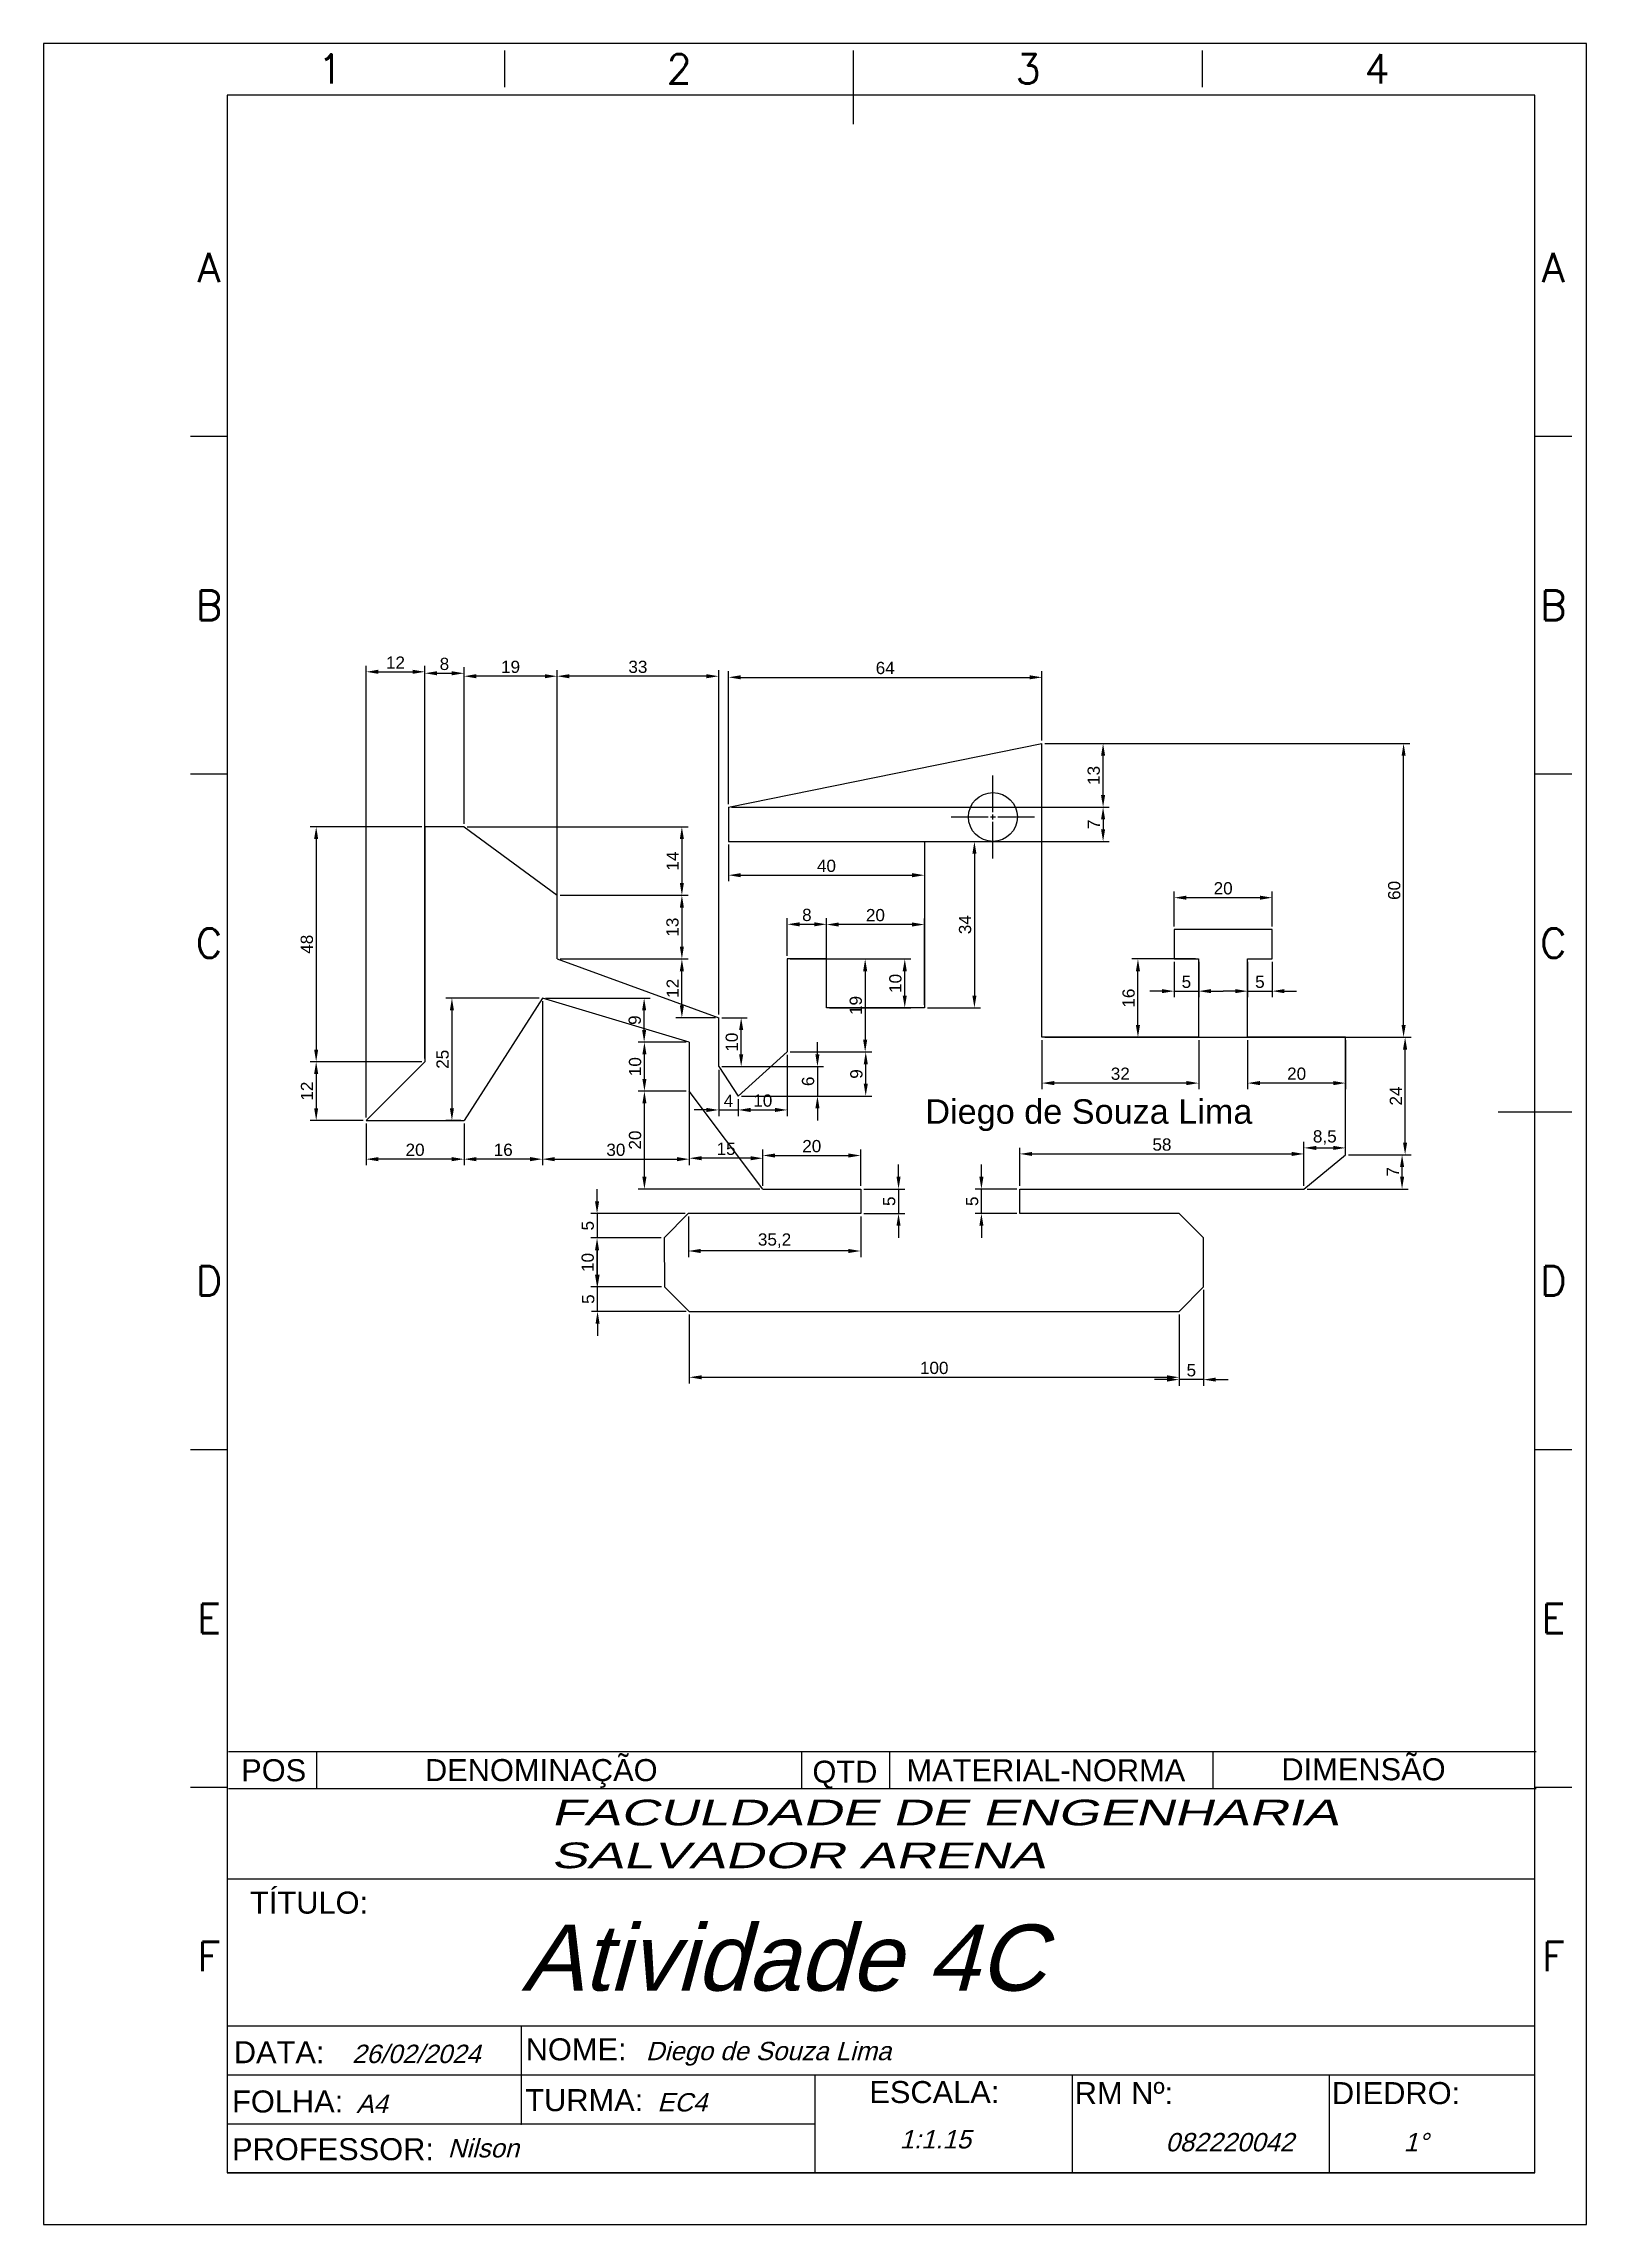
# Model space of a CAD drawing. Header units: millimetres. Extents: x 2307 to 2622, y 603 to 1048.
import ezdxf
from ezdxf.enums import TextEntityAlignment as Align

# ---------------------------------------------------------------- set-up
doc = ezdxf.new("R2010")
doc.units = ezdxf.units.MM
doc.linetypes.add('CENTER2', pattern=[28.575, 19.05, -3.175, 3.175, -3.175])
doc.layers.add('cotas', color=3, linetype='Continuous', plot=False)
for name, color, linetype in [('dashed', 1, 'Continuous'), ('FRAME050', 6, 'Continuous'), ('texto', 70, 'Continuous')]:
    doc.layers.add(name, color=color, linetype=linetype)
doc.styles.get("Standard").update_dxf_attribs({"font": 'arial.ttf'})
doc.styles.add('TECNICA', font='romans.shx')
doc.styles.add('TEXTO', font='arial.ttf', dxfattribs={"width": 1.5, "oblique": 15})
doc.dimstyles.new('ISO-25', dxfattribs={"dimtxt": 2.5, "dimasz": 2.5, "dimexe": 1.25, "dimexo": 0.625, "dimtad": 1, "dimtxsty": 'Standard', "dimcen": 2.5, "dimadec": 0, "dimazin": 0, "dimtfac": 1, "dimtmove": 0, "dimatfit": 3, "dimfxl": 1, "dimarcsym": 0})

msp = doc.modelspace()

# ---------------------------------------------------------------- texts
at = {"layer": 'texto', "insert": (2487.493, 832.592), "char_height": 5, "attachment_point": 1}
msp.add_mtext_dynamic_manual_height_columns('Diego de Souza Lima', width=68.07663, gutter_width=12.5, heights=[0], dxfattribs=at)

# ---------------------------------------------------------------- blocks, each defined once
blk = doc.blocks.new('*D76')
at = {"layer": 'cotas', "color": 0, "lineweight": -2, "transparency": 16777216}
for p, q in [((2439.3, 788.64), (2439.3, 774.55)), ((2539.3, 788.64), (2539.3, 774.55)), ((2441.8, 775.8), (2536.8, 775.8))]:
    blk.add_line(p, q, dxfattribs=at)
at = {"layer": 'cotas', "color": 0, "transparency": 16777216}
for points in [[(2441.8, 776.21), (2441.8, 775.38), (2439.3, 775.8)], [(2536.8, 776.21), (2536.8, 775.38), (2539.3, 775.8)]]:
    blk.add_solid(points, dxfattribs=at)
at = {"layer": 'Defpoints', "color": 0, "transparency": 16777216}
for p in [(2439.3, 789.26), (2539.3, 789.26), (2539.3, 775.8)]:
    blk.add_point(p, dxfattribs=at)
at = {"layer": 'cotas', "color": 0, "transparency": 16777216, "insert": (2489.3, 777.7), "char_height": 2.5, "attachment_point": 5}
blk.add_mtext('100', dxfattribs=at)
blk = doc.blocks.new('*D77')
at = {"layer": 'cotas', "color": 0, "lineweight": -2, "transparency": 16777216}
for p, q in [((2544.3, 793.64), (2544.3, 774.07)), ((2539.3, 788.64), (2539.3, 774.07)), ((2536.8, 775.32), (2534.3, 775.32)), ((2544.3, 775.32), (2539.3, 775.32)), ((2546.8, 775.32), (2549.3, 775.32))]:
    blk.add_line(p, q, dxfattribs=at)
at = {"layer": 'cotas', "color": 0, "transparency": 16777216}
for points in [[(2536.8, 775.74), (2536.8, 774.91), (2539.3, 775.32)], [(2546.8, 775.74), (2546.8, 774.91), (2544.3, 775.32)]]:
    blk.add_solid(points, dxfattribs=at)
at = {"layer": 'Defpoints', "color": 0, "transparency": 16777216}
for p in [(2544.3, 794.26), (2539.3, 789.26), (2539.3, 775.32)]:
    blk.add_point(p, dxfattribs=at)
at = {"layer": 'cotas', "color": 0, "transparency": 16777216, "insert": (2541.8, 777.22), "char_height": 2.5, "attachment_point": 5}
blk.add_mtext('5', dxfattribs=at)
blk = doc.blocks.new('*D78')
at = {"layer": 'cotas', "color": 0, "lineweight": -2, "transparency": 16777216}
for p, q in [((2420.56, 796.76), (2420.56, 799.26)), ((2433.62, 794.26), (2419.31, 794.26)), ((2420.56, 789.26), (2420.56, 794.26)), ((2438.67, 789.26), (2419.31, 789.26)), ((2420.56, 786.76), (2420.56, 784.26))]:
    blk.add_line(p, q, dxfattribs=at)
at = {"layer": 'cotas', "color": 0, "transparency": 16777216}
for points in [[(2420.15, 796.76), (2420.98, 796.76), (2420.56, 794.26)], [(2420.15, 786.76), (2420.98, 786.76), (2420.56, 789.26)]]:
    blk.add_solid(points, dxfattribs=at)
at = {"layer": 'Defpoints', "color": 0, "transparency": 16777216}
for p in [(2420.56, 794.26), (2434.25, 794.26), (2439.3, 789.26)]:
    blk.add_point(p, dxfattribs=at)
at = {"layer": 'cotas', "color": 0, "transparency": 16777216, "insert": (2418.67, 791.76), "char_height": 2.5, "attachment_point": 5, "rotation": 90}
blk.add_mtext('5', dxfattribs=at)
blk = doc.blocks.new('*D79')
at = {"layer": 'cotas', "color": 0, "lineweight": -2, "transparency": 16777216}
for p, q in [((2433.52, 804.26), (2419.21, 804.26)), ((2420.46, 796.76), (2420.46, 801.76)), ((2433.62, 794.26), (2419.21, 794.26))]:
    blk.add_line(p, q, dxfattribs=at)
at = {"layer": 'cotas', "color": 0, "transparency": 16777216}
for points in [[(2420.04, 801.76), (2420.88, 801.76), (2420.46, 804.26)], [(2420.04, 796.76), (2420.88, 796.76), (2420.46, 794.26)]]:
    blk.add_solid(points, dxfattribs=at)
at = {"layer": 'Defpoints', "color": 0, "transparency": 16777216}
for p in [(2420.46, 804.26), (2434.15, 804.26), (2434.25, 794.26)]:
    blk.add_point(p, dxfattribs=at)
at = {"layer": 'cotas', "color": 0, "transparency": 16777216, "insert": (2418.56, 799.26), "char_height": 2.5, "attachment_point": 5, "rotation": 90}
blk.add_mtext('10', dxfattribs=at)
blk = doc.blocks.new('*D80')
at = {"layer": 'cotas', "color": 0, "lineweight": -2, "transparency": 16777216}
for p, q in [((2420.46, 811.76), (2420.46, 814.26)), ((2438.47, 809.26), (2419.21, 809.26)), ((2420.46, 809.26), (2420.46, 804.26)), ((2433.52, 804.26), (2419.21, 804.26)), ((2420.46, 801.76), (2420.46, 799.26))]:
    blk.add_line(p, q, dxfattribs=at)
at = {"layer": 'cotas', "color": 0, "transparency": 16777216}
for points in [[(2420.04, 811.76), (2420.88, 811.76), (2420.46, 809.26)], [(2420.04, 801.76), (2420.88, 801.76), (2420.46, 804.26)]]:
    blk.add_solid(points, dxfattribs=at)
at = {"layer": 'Defpoints', "color": 0, "transparency": 16777216}
for p in [(2439.1, 809.26), (2420.46, 804.26), (2434.15, 804.26)]:
    blk.add_point(p, dxfattribs=at)
at = {"layer": 'cotas', "color": 0, "transparency": 16777216, "insert": (2418.56, 806.76), "char_height": 2.5, "attachment_point": 5, "rotation": 90}
blk.add_mtext('5', dxfattribs=at)
blk = doc.blocks.new('*D81')
at = {"layer": 'cotas', "color": 0, "lineweight": -2, "transparency": 16777216}
for p, q in [((2439.1, 808.64), (2439.1, 800.35)), ((2474.3, 808.64), (2474.3, 800.35)), ((2471.8, 801.6), (2441.6, 801.6))]:
    blk.add_line(p, q, dxfattribs=at)
at = {"layer": 'cotas', "color": 0, "transparency": 16777216}
for points in [[(2441.6, 802.01), (2441.6, 801.18), (2439.1, 801.6)], [(2471.8, 802.01), (2471.8, 801.18), (2474.3, 801.6)]]:
    blk.add_solid(points, dxfattribs=at)
at = {"layer": 'Defpoints', "color": 0, "transparency": 16777216}
for p in [(2439.1, 809.26), (2474.3, 809.26), (2439.1, 801.6)]:
    blk.add_point(p, dxfattribs=at)
at = {"layer": 'cotas', "color": 0, "transparency": 16777216, "insert": (2456.7, 803.72), "char_height": 2.5, "attachment_point": 5}
blk.add_mtext('35,2', dxfattribs=at)
blk = doc.blocks.new('*D82')
at = {"layer": 'cotas', "color": 0, "lineweight": -2, "transparency": 16777216}
for p, q in [((2482.02, 816.76), (2482.02, 819.26)), ((2474.92, 814.26), (2483.27, 814.26)), ((2482.02, 814.26), (2482.02, 809.26)), ((2474.92, 809.26), (2483.27, 809.26)), ((2482.02, 806.76), (2482.02, 804.26))]:
    blk.add_line(p, q, dxfattribs=at)
at = {"layer": 'cotas', "color": 0, "transparency": 16777216}
for points in [[(2481.6, 816.76), (2482.43, 816.76), (2482.02, 814.26)], [(2481.6, 806.76), (2482.43, 806.76), (2482.02, 809.26)]]:
    blk.add_solid(points, dxfattribs=at)
at = {"layer": 'Defpoints', "color": 0, "transparency": 16777216}
for p in [(2474.3, 814.26), (2474.3, 809.26), (2482.02, 809.26)]:
    blk.add_point(p, dxfattribs=at)
at = {"layer": 'cotas', "color": 0, "transparency": 16777216, "insert": (2480.12, 811.76), "char_height": 2.5, "attachment_point": 5, "rotation": 90}
blk.add_mtext('5', dxfattribs=at)
blk = doc.blocks.new('*D83')
at = {"layer": 'cotas', "color": 0, "lineweight": -2, "transparency": 16777216}
for p, q in [((2498.94, 816.76), (2498.94, 819.26)), ((2506.17, 814.26), (2497.69, 814.26)), ((2498.94, 809.26), (2498.94, 814.26)), ((2506.17, 809.26), (2497.69, 809.26)), ((2498.94, 806.76), (2498.94, 804.26))]:
    blk.add_line(p, q, dxfattribs=at)
at = {"layer": 'cotas', "color": 0, "transparency": 16777216}
for points in [[(2498.52, 816.76), (2499.36, 816.76), (2498.94, 814.26)], [(2498.52, 806.76), (2499.36, 806.76), (2498.94, 809.26)]]:
    blk.add_solid(points, dxfattribs=at)
at = {"layer": 'Defpoints', "color": 0, "transparency": 16777216}
for p in [(2498.94, 814.26), (2506.8, 814.26), (2506.8, 809.26)]:
    blk.add_point(p, dxfattribs=at)
at = {"layer": 'cotas', "color": 0, "transparency": 16777216, "insert": (2497.05, 811.76), "char_height": 2.5, "attachment_point": 5, "rotation": 90}
blk.add_mtext('5', dxfattribs=at)
blk = doc.blocks.new('*D84')
at = {"layer": 'cotas', "color": 0, "lineweight": -2, "transparency": 16777216}
for p, q in [((2454.3, 814.89), (2454.3, 822.36)), ((2456.8, 821.11), (2471.8, 821.11)), ((2474.3, 814.89), (2474.3, 822.36))]:
    blk.add_line(p, q, dxfattribs=at)
at = {"layer": 'cotas', "color": 0, "transparency": 16777216}
for points in [[(2456.8, 821.52), (2456.8, 820.69), (2454.3, 821.11)], [(2471.8, 821.52), (2471.8, 820.69), (2474.3, 821.11)]]:
    blk.add_solid(points, dxfattribs=at)
at = {"layer": 'Defpoints', "color": 0, "transparency": 16777216}
for p in [(2474.3, 821.11), (2454.3, 814.26), (2474.3, 814.26)]:
    blk.add_point(p, dxfattribs=at)
at = {"layer": 'cotas', "color": 0, "transparency": 16777216, "insert": (2464.3, 823.01), "char_height": 2.5, "attachment_point": 5}
blk.add_mtext('20', dxfattribs=at)
blk = doc.blocks.new('*D85')
at = {"layer": 'cotas', "color": 0, "lineweight": -2, "transparency": 16777216}
for p, q in [((2439.3, 833.64), (2439.3, 819.3)), ((2451.8, 820.55), (2441.8, 820.55)), ((2454.3, 814.89), (2454.3, 821.8))]:
    blk.add_line(p, q, dxfattribs=at)
at = {"layer": 'cotas', "color": 0, "transparency": 16777216}
for points in [[(2441.8, 820.97), (2441.8, 820.13), (2439.3, 820.55)], [(2451.8, 820.97), (2451.8, 820.13), (2454.3, 820.55)]]:
    blk.add_solid(points, dxfattribs=at)
at = {"layer": 'Defpoints', "color": 0, "transparency": 16777216}
for p in [(2439.3, 834.26), (2439.3, 820.55), (2454.3, 814.26)]:
    blk.add_point(p, dxfattribs=at)
at = {"layer": 'cotas', "color": 0, "transparency": 16777216, "insert": (2446.8, 822.45), "char_height": 2.5, "attachment_point": 5}
blk.add_mtext('15', dxfattribs=at)
blk = doc.blocks.new('*D86')
at = {"layer": 'cotas', "color": 0, "lineweight": -2, "transparency": 16777216}
for p, q in [((2438.67, 834.26), (2428.88, 834.26)), ((2430.13, 816.76), (2430.13, 831.76)), ((2453.67, 814.26), (2428.88, 814.26))]:
    blk.add_line(p, q, dxfattribs=at)
at = {"layer": 'cotas', "color": 0, "transparency": 16777216}
for points in [[(2429.71, 831.76), (2430.55, 831.76), (2430.13, 834.26)], [(2429.71, 816.76), (2430.55, 816.76), (2430.13, 814.26)]]:
    blk.add_solid(points, dxfattribs=at)
at = {"layer": 'Defpoints', "color": 0, "transparency": 16777216}
for p in [(2430.13, 834.26), (2439.3, 834.26), (2454.3, 814.26)]:
    blk.add_point(p, dxfattribs=at)
at = {"layer": 'cotas', "color": 0, "transparency": 16777216, "insert": (2428.23, 824.26), "char_height": 2.5, "attachment_point": 5, "rotation": 90}
blk.add_mtext('20', dxfattribs=at)
blk = doc.blocks.new('*D87')
at = {"layer": 'cotas', "color": 0, "lineweight": -2, "transparency": 16777216}
for p, q in [((2438.67, 844.26), (2428.88, 844.26)), ((2430.13, 836.76), (2430.13, 841.76)), ((2438.67, 834.26), (2428.88, 834.26))]:
    blk.add_line(p, q, dxfattribs=at)
at = {"layer": 'cotas', "color": 0, "transparency": 16777216}
for points in [[(2429.71, 841.76), (2430.55, 841.76), (2430.13, 844.26)], [(2429.71, 836.76), (2430.55, 836.76), (2430.13, 834.26)]]:
    blk.add_solid(points, dxfattribs=at)
at = {"layer": 'Defpoints', "color": 0, "transparency": 16777216}
for p in [(2430.13, 844.26), (2439.3, 844.26), (2439.3, 834.26)]:
    blk.add_point(p, dxfattribs=at)
at = {"layer": 'cotas', "color": 0, "transparency": 16777216, "insert": (2428.23, 839.26), "char_height": 2.5, "attachment_point": 5, "rotation": 90}
blk.add_mtext('10', dxfattribs=at)
blk = doc.blocks.new('*D88')
at = {"layer": 'cotas', "color": 0, "lineweight": -2, "transparency": 16777216}
for p, q in [((2409.92, 853.26), (2431.32, 853.26)), ((2430.07, 846.76), (2430.07, 850.76)), ((2438.67, 844.26), (2428.82, 844.26))]:
    blk.add_line(p, q, dxfattribs=at)
at = {"layer": 'cotas', "color": 0, "transparency": 16777216}
for points in [[(2429.66, 850.76), (2430.49, 850.76), (2430.07, 853.26)], [(2429.66, 846.76), (2430.49, 846.76), (2430.07, 844.26)]]:
    blk.add_solid(points, dxfattribs=at)
at = {"layer": 'Defpoints', "color": 0, "transparency": 16777216}
for p in [(2409.3, 853.26), (2430.07, 853.26), (2439.3, 844.26)]:
    blk.add_point(p, dxfattribs=at)
at = {"layer": 'cotas', "color": 0, "transparency": 16777216, "insert": (2428.17, 848.76), "char_height": 2.5, "attachment_point": 5, "rotation": 90}
blk.add_mtext('9', dxfattribs=at)
blk = doc.blocks.new('*D89')
at = {"layer": 'cotas', "color": 0, "lineweight": -2, "transparency": 16777216}
for p, q in [((2409.3, 852.64), (2409.3, 819.11)), ((2439.3, 843.64), (2439.3, 819.11)), ((2411.8, 820.36), (2436.8, 820.36))]:
    blk.add_line(p, q, dxfattribs=at)
at = {"layer": 'cotas', "color": 0, "transparency": 16777216}
for points in [[(2411.8, 820.78), (2411.8, 819.94), (2409.3, 820.36)], [(2436.8, 820.78), (2436.8, 819.94), (2439.3, 820.36)]]:
    blk.add_solid(points, dxfattribs=at)
at = {"layer": 'Defpoints', "color": 0, "transparency": 16777216}
for p in [(2409.3, 853.26), (2439.3, 844.26), (2439.3, 820.36)]:
    blk.add_point(p, dxfattribs=at)
at = {"layer": 'cotas', "color": 0, "transparency": 16777216, "insert": (2424.3, 822.26), "char_height": 2.5, "attachment_point": 5}
blk.add_mtext('30', dxfattribs=at)
blk = doc.blocks.new('*D90')
at = {"layer": 'cotas', "color": 0, "lineweight": -2, "transparency": 16777216}
for p, q in [((2409.3, 852.64), (2409.3, 819.11)), ((2393.3, 827.64), (2393.3, 819.11)), ((2406.8, 820.36), (2395.8, 820.36))]:
    blk.add_line(p, q, dxfattribs=at)
at = {"layer": 'cotas', "color": 0, "transparency": 16777216}
for points in [[(2395.8, 820.78), (2395.8, 819.94), (2393.3, 820.36)], [(2406.8, 820.78), (2406.8, 819.94), (2409.3, 820.36)]]:
    blk.add_solid(points, dxfattribs=at)
at = {"layer": 'Defpoints', "color": 0, "transparency": 16777216}
for p in [(2409.3, 853.26), (2393.3, 828.26), (2393.3, 820.36)]:
    blk.add_point(p, dxfattribs=at)
at = {"layer": 'cotas', "color": 0, "transparency": 16777216, "insert": (2401.3, 822.26), "char_height": 2.5, "attachment_point": 5}
blk.add_mtext('16', dxfattribs=at)
blk = doc.blocks.new('*D91')
at = {"layer": 'cotas', "color": 0, "lineweight": -2, "transparency": 16777216}
for p, q in [((2408.67, 853.26), (2389.58, 853.26)), ((2390.83, 850.76), (2390.83, 830.76)), ((2392.67, 828.26), (2389.58, 828.26))]:
    blk.add_line(p, q, dxfattribs=at)
at = {"layer": 'cotas', "color": 0, "transparency": 16777216}
for points in [[(2390.41, 850.76), (2391.24, 850.76), (2390.83, 853.26)], [(2390.41, 830.76), (2391.24, 830.76), (2390.83, 828.26)]]:
    blk.add_solid(points, dxfattribs=at)
at = {"layer": 'Defpoints', "color": 0, "transparency": 16777216}
for p in [(2409.3, 853.26), (2390.83, 828.26), (2393.3, 828.26)]:
    blk.add_point(p, dxfattribs=at)
at = {"layer": 'cotas', "color": 0, "transparency": 16777216, "insert": (2388.93, 840.76), "char_height": 2.5, "attachment_point": 5, "rotation": 90}
blk.add_mtext('25', dxfattribs=at)
blk = doc.blocks.new('*D92')
at = {"layer": 'cotas', "color": 0, "lineweight": -2, "transparency": 16777216}
for p, q in [((2373.3, 827.64), (2373.3, 819.11)), ((2393.3, 827.64), (2393.3, 819.11)), ((2390.8, 820.36), (2375.8, 820.36))]:
    blk.add_line(p, q, dxfattribs=at)
at = {"layer": 'cotas', "color": 0, "transparency": 16777216}
for points in [[(2375.8, 820.78), (2375.8, 819.94), (2373.3, 820.36)], [(2390.8, 820.78), (2390.8, 819.94), (2393.3, 820.36)]]:
    blk.add_solid(points, dxfattribs=at)
at = {"layer": 'Defpoints', "color": 0, "transparency": 16777216}
for p in [(2373.3, 828.26), (2393.3, 828.26), (2373.3, 820.36)]:
    blk.add_point(p, dxfattribs=at)
at = {"layer": 'cotas', "color": 0, "transparency": 16777216, "insert": (2383.3, 822.26), "char_height": 2.5, "attachment_point": 5}
blk.add_mtext('20', dxfattribs=at)
blk = doc.blocks.new('*D93')
at = {"layer": 'cotas', "color": 0, "lineweight": -2, "transparency": 16777216}
for p, q in [((2384.67, 840.26), (2361.86, 840.26)), ((2363.11, 837.76), (2363.11, 830.76)), ((2372.67, 828.26), (2361.86, 828.26))]:
    blk.add_line(p, q, dxfattribs=at)
at = {"layer": 'cotas', "color": 0, "transparency": 16777216}
for points in [[(2362.69, 837.76), (2363.52, 837.76), (2363.11, 840.26)], [(2362.69, 830.76), (2363.52, 830.76), (2363.11, 828.26)]]:
    blk.add_solid(points, dxfattribs=at)
at = {"layer": 'Defpoints', "color": 0, "transparency": 16777216}
for p in [(2385.3, 840.26), (2363.11, 828.26), (2373.3, 828.26)]:
    blk.add_point(p, dxfattribs=at)
at = {"layer": 'cotas', "color": 0, "transparency": 16777216, "insert": (2361.23, 834.26), "char_height": 2.5, "attachment_point": 5, "rotation": 90}
blk.add_mtext('12', dxfattribs=at)
blk = doc.blocks.new('*D94')
at = {"layer": 'cotas', "color": 0, "lineweight": -2, "transparency": 16777216}
for p, q in [((2373.3, 828.89), (2373.3, 921.17)), ((2375.8, 919.92), (2382.8, 919.92)), ((2385.3, 840.89), (2385.3, 921.17))]:
    blk.add_line(p, q, dxfattribs=at)
at = {"layer": 'cotas', "color": 0, "transparency": 16777216}
for points in [[(2375.8, 920.34), (2375.8, 919.5), (2373.3, 919.92)], [(2382.8, 920.34), (2382.8, 919.5), (2385.3, 919.92)]]:
    blk.add_solid(points, dxfattribs=at)
at = {"layer": 'Defpoints', "color": 0, "transparency": 16777216}
for p in [(2385.3, 919.92), (2385.3, 840.26), (2373.3, 828.26)]:
    blk.add_point(p, dxfattribs=at)
at = {"layer": 'cotas', "color": 0, "transparency": 16777216, "insert": (2379.3, 921.8), "char_height": 2.5, "attachment_point": 5}
blk.add_mtext('12', dxfattribs=at)
blk = doc.blocks.new('*D95')
at = {"layer": 'cotas', "color": 0, "lineweight": -2, "transparency": 16777216}
for p, q in [((2385.3, 888.89), (2385.3, 920.87)), ((2387.8, 919.62), (2390.8, 919.62)), ((2393.3, 888.89), (2393.3, 920.87))]:
    blk.add_line(p, q, dxfattribs=at)
at = {"layer": 'cotas', "color": 0, "transparency": 16777216}
for points in [[(2387.8, 920.04), (2387.8, 919.2), (2385.3, 919.62)], [(2390.8, 920.04), (2390.8, 919.2), (2393.3, 919.62)]]:
    blk.add_solid(points, dxfattribs=at)
at = {"layer": 'Defpoints', "color": 0, "transparency": 16777216}
for p in [(2393.3, 919.62), (2385.3, 888.26), (2393.3, 888.26)]:
    blk.add_point(p, dxfattribs=at)
at = {"layer": 'cotas', "color": 0, "transparency": 16777216, "insert": (2389.3, 921.52), "char_height": 2.5, "attachment_point": 5}
blk.add_mtext('8', dxfattribs=at)
blk = doc.blocks.new('*D96')
at = {"layer": 'cotas', "color": 0, "lineweight": -2, "transparency": 16777216}
for p, q in [((2384.67, 888.26), (2361.86, 888.26)), ((2363.11, 885.76), (2363.11, 842.76)), ((2384.67, 840.26), (2361.86, 840.26))]:
    blk.add_line(p, q, dxfattribs=at)
at = {"layer": 'cotas', "color": 0, "transparency": 16777216}
for points in [[(2362.69, 885.76), (2363.52, 885.76), (2363.11, 888.26)], [(2362.69, 842.76), (2363.52, 842.76), (2363.11, 840.26)]]:
    blk.add_solid(points, dxfattribs=at)
at = {"layer": 'Defpoints', "color": 0, "transparency": 16777216}
for p in [(2385.3, 888.26), (2363.11, 840.26), (2385.3, 840.26)]:
    blk.add_point(p, dxfattribs=at)
at = {"layer": 'cotas', "color": 0, "transparency": 16777216, "insert": (2361.21, 864.26), "char_height": 2.5, "attachment_point": 5, "rotation": 90}
blk.add_mtext('48', dxfattribs=at)
blk = doc.blocks.new('*D97')
at = {"layer": 'cotas', "color": 0, "lineweight": -2, "transparency": 16777216}
for p, q in [((2393.3, 888.89), (2393.3, 920.27)), ((2409.8, 919.02), (2395.8, 919.02)), ((2412.3, 874.89), (2412.3, 920.27))]:
    blk.add_line(p, q, dxfattribs=at)
at = {"layer": 'cotas', "color": 0, "transparency": 16777216}
for points in [[(2395.8, 919.43), (2395.8, 918.6), (2393.3, 919.02)], [(2409.8, 919.43), (2409.8, 918.6), (2412.3, 919.02)]]:
    blk.add_solid(points, dxfattribs=at)
at = {"layer": 'Defpoints', "color": 0, "transparency": 16777216}
for p in [(2393.3, 919.02), (2393.3, 888.26), (2412.3, 874.26)]:
    blk.add_point(p, dxfattribs=at)
at = {"layer": 'cotas', "color": 0, "transparency": 16777216, "insert": (2402.8, 920.92), "char_height": 2.5, "attachment_point": 5}
blk.add_mtext('19', dxfattribs=at)
blk = doc.blocks.new('*D98')
at = {"layer": 'cotas', "color": 0, "lineweight": -2, "transparency": 16777216}
for p, q in [((2412.3, 861.89), (2412.3, 920.27)), ((2442.8, 919.02), (2414.8, 919.02)), ((2445.3, 849.89), (2445.3, 920.27))]:
    blk.add_line(p, q, dxfattribs=at)
at = {"layer": 'cotas', "color": 0, "transparency": 16777216}
for points in [[(2414.8, 919.43), (2414.8, 918.6), (2412.3, 919.02)], [(2442.8, 919.43), (2442.8, 918.6), (2445.3, 919.02)]]:
    blk.add_solid(points, dxfattribs=at)
at = {"layer": 'Defpoints', "color": 0, "transparency": 16777216}
for p in [(2412.3, 919.02), (2412.3, 861.26), (2445.3, 849.26)]:
    blk.add_point(p, dxfattribs=at)
at = {"layer": 'cotas', "color": 0, "transparency": 16777216, "insert": (2428.8, 920.92), "char_height": 2.5, "attachment_point": 5}
blk.add_mtext('33', dxfattribs=at)
blk = doc.blocks.new('*D99')
at = {"layer": 'cotas', "color": 0, "lineweight": -2, "transparency": 16777216}
for p, q in [((2393.92, 888.26), (2439.03, 888.26)), ((2437.78, 885.76), (2437.78, 876.76)), ((2412.92, 874.26), (2439.03, 874.26))]:
    blk.add_line(p, q, dxfattribs=at)
at = {"layer": 'cotas', "color": 0, "transparency": 16777216}
for points in [[(2437.36, 885.76), (2438.19, 885.76), (2437.78, 888.26)], [(2437.36, 876.76), (2438.19, 876.76), (2437.78, 874.26)]]:
    blk.add_solid(points, dxfattribs=at)
at = {"layer": 'Defpoints', "color": 0, "transparency": 16777216}
for p in [(2393.3, 888.26), (2412.3, 874.26), (2437.78, 874.26)]:
    blk.add_point(p, dxfattribs=at)
at = {"layer": 'cotas', "color": 0, "transparency": 16777216, "insert": (2435.9, 881.26), "char_height": 2.5, "attachment_point": 5, "rotation": 90}
blk.add_mtext('14', dxfattribs=at)
blk = doc.blocks.new('*D100')
at = {"layer": 'cotas', "color": 0, "lineweight": -2, "transparency": 16777216}
for p, q in [((2412.92, 861.26), (2439.03, 861.26)), ((2437.78, 851.76), (2437.78, 858.76)), ((2444.67, 849.26), (2436.53, 849.26))]:
    blk.add_line(p, q, dxfattribs=at)
at = {"layer": 'cotas', "color": 0, "transparency": 16777216}
for points in [[(2437.36, 858.76), (2438.19, 858.76), (2437.78, 861.26)], [(2437.36, 851.76), (2438.19, 851.76), (2437.78, 849.26)]]:
    blk.add_solid(points, dxfattribs=at)
at = {"layer": 'Defpoints', "color": 0, "transparency": 16777216}
for p in [(2412.3, 861.26), (2437.78, 861.26), (2445.3, 849.26)]:
    blk.add_point(p, dxfattribs=at)
at = {"layer": 'cotas', "color": 0, "transparency": 16777216, "insert": (2435.9, 855.26), "char_height": 2.5, "attachment_point": 5, "rotation": 90}
blk.add_mtext('12', dxfattribs=at)
blk = doc.blocks.new('*D101')
at = {"layer": 'cotas', "color": 0, "lineweight": -2, "transparency": 16777216}
for p, q in [((2412.92, 874.26), (2439.03, 874.26)), ((2437.78, 871.76), (2437.78, 863.76)), ((2412.92, 861.26), (2439.03, 861.26))]:
    blk.add_line(p, q, dxfattribs=at)
at = {"layer": 'cotas', "color": 0, "transparency": 16777216}
for points in [[(2437.36, 871.76), (2438.19, 871.76), (2437.78, 874.26)], [(2437.36, 863.76), (2438.19, 863.76), (2437.78, 861.26)]]:
    blk.add_solid(points, dxfattribs=at)
at = {"layer": 'Defpoints', "color": 0, "transparency": 16777216}
for p in [(2412.3, 874.26), (2412.3, 861.26), (2437.78, 861.26)]:
    blk.add_point(p, dxfattribs=at)
at = {"layer": 'cotas', "color": 0, "transparency": 16777216, "insert": (2435.87, 867.76), "char_height": 2.5, "attachment_point": 5, "rotation": 90}
blk.add_mtext('13', dxfattribs=at)
blk = doc.blocks.new('*D102')
at = {"layer": 'cotas', "color": 0, "lineweight": -2, "transparency": 16777216}
for p, q in [((2445.92, 849.26), (2451.13, 849.26)), ((2449.88, 841.76), (2449.88, 846.76)), ((2445.92, 839.26), (2451.13, 839.26))]:
    blk.add_line(p, q, dxfattribs=at)
at = {"layer": 'cotas', "color": 0, "transparency": 16777216}
for points in [[(2449.47, 846.76), (2450.3, 846.76), (2449.88, 849.26)], [(2449.47, 841.76), (2450.3, 841.76), (2449.88, 839.26)]]:
    blk.add_solid(points, dxfattribs=at)
at = {"layer": 'Defpoints', "color": 0, "transparency": 16777216}
for p in [(2445.3, 849.26), (2449.88, 849.26), (2445.3, 839.26)]:
    blk.add_point(p, dxfattribs=at)
at = {"layer": 'cotas', "color": 0, "transparency": 16777216, "insert": (2447.98, 844.26), "char_height": 2.5, "attachment_point": 5, "rotation": 90}
blk.add_mtext('10', dxfattribs=at)
blk = doc.blocks.new('*D103')
at = {"layer": 'cotas', "color": 0, "lineweight": -2, "transparency": 16777216}
for p, q in [((2445.3, 838.64), (2445.3, 829.16)), ((2442.8, 830.41), (2440.3, 830.41)), ((2445.3, 830.41), (2449.3, 830.41)), ((2449.3, 832.64), (2449.3, 829.16)), ((2451.8, 830.41), (2454.3, 830.41))]:
    blk.add_line(p, q, dxfattribs=at)
at = {"layer": 'cotas', "color": 0, "transparency": 16777216}
for points in [[(2442.8, 830.83), (2442.8, 829.99), (2445.3, 830.41)], [(2451.8, 830.83), (2451.8, 829.99), (2449.3, 830.41)]]:
    blk.add_solid(points, dxfattribs=at)
at = {"layer": 'Defpoints', "color": 0, "transparency": 16777216}
for p in [(2445.3, 839.26), (2449.3, 833.26), (2449.3, 830.41)]:
    blk.add_point(p, dxfattribs=at)
at = {"layer": 'cotas', "color": 0, "transparency": 16777216, "insert": (2447.3, 832.28), "char_height": 2.5, "attachment_point": 5}
blk.add_mtext('4', dxfattribs=at)
blk = doc.blocks.new('*D104')
at = {"layer": 'cotas', "color": 0, "lineweight": -2, "transparency": 16777216}
for p, q in [((2459.3, 841.64), (2459.3, 829.16)), ((2449.3, 832.64), (2449.3, 829.16)), ((2451.8, 830.41), (2456.8, 830.41))]:
    blk.add_line(p, q, dxfattribs=at)
at = {"layer": 'cotas', "color": 0, "transparency": 16777216}
for points in [[(2451.8, 830.83), (2451.8, 829.99), (2449.3, 830.41)], [(2456.8, 830.83), (2456.8, 829.99), (2459.3, 830.41)]]:
    blk.add_solid(points, dxfattribs=at)
at = {"layer": 'Defpoints', "color": 0, "transparency": 16777216}
for p in [(2459.3, 842.26), (2449.3, 833.26), (2459.3, 830.41)]:
    blk.add_point(p, dxfattribs=at)
at = {"layer": 'cotas', "color": 0, "transparency": 16777216, "insert": (2454.3, 832.31), "char_height": 2.5, "attachment_point": 5}
blk.add_mtext('10', dxfattribs=at)
blk = doc.blocks.new('*D105')
at = {"layer": 'cotas', "color": 0, "lineweight": -2, "transparency": 16777216}
for p, q in [((2465.46, 841.76), (2465.46, 844.26)), ((2445.92, 839.26), (2466.71, 839.26)), ((2465.46, 839.26), (2465.46, 833.26)), ((2449.92, 833.26), (2466.71, 833.26)), ((2465.46, 830.76), (2465.46, 828.26))]:
    blk.add_line(p, q, dxfattribs=at)
at = {"layer": 'cotas', "color": 0, "transparency": 16777216}
for points in [[(2465.04, 841.76), (2465.87, 841.76), (2465.46, 839.26)], [(2465.04, 830.76), (2465.87, 830.76), (2465.46, 833.26)]]:
    blk.add_solid(points, dxfattribs=at)
at = {"layer": 'Defpoints', "color": 0, "transparency": 16777216}
for p in [(2445.3, 839.26), (2449.3, 833.26), (2465.46, 833.26)]:
    blk.add_point(p, dxfattribs=at)
at = {"layer": 'cotas', "color": 0, "transparency": 16777216, "insert": (2463.55, 836.26), "char_height": 2.5, "attachment_point": 5, "rotation": 90}
blk.add_mtext('6', dxfattribs=at)
blk = doc.blocks.new('*D106')
at = {"layer": 'cotas', "color": 0, "lineweight": -2, "transparency": 16777216}
for p, q in [((2459.92, 842.26), (2476.57, 842.26)), ((2475.32, 835.76), (2475.32, 839.76)), ((2449.92, 833.26), (2476.57, 833.26))]:
    blk.add_line(p, q, dxfattribs=at)
at = {"layer": 'cotas', "color": 0, "transparency": 16777216}
for points in [[(2474.91, 839.76), (2475.74, 839.76), (2475.32, 842.26)], [(2474.91, 835.76), (2475.74, 835.76), (2475.32, 833.26)]]:
    blk.add_solid(points, dxfattribs=at)
at = {"layer": 'Defpoints', "color": 0, "transparency": 16777216}
for p in [(2459.3, 842.26), (2475.32, 842.26), (2449.3, 833.26)]:
    blk.add_point(p, dxfattribs=at)
at = {"layer": 'cotas', "color": 0, "transparency": 16777216, "insert": (2473.42, 837.76), "char_height": 2.5, "attachment_point": 5, "rotation": 90}
blk.add_mtext('9', dxfattribs=at)
blk = doc.blocks.new('*D107')
at = {"layer": 'cotas', "color": 0, "lineweight": -2, "transparency": 16777216}
for p, q in [((2459.92, 861.26), (2476.45, 861.26)), ((2475.2, 858.76), (2475.2, 844.76)), ((2459.92, 842.26), (2476.45, 842.26))]:
    blk.add_line(p, q, dxfattribs=at)
at = {"layer": 'cotas', "color": 0, "transparency": 16777216}
for points in [[(2474.79, 858.76), (2475.62, 858.76), (2475.2, 861.26)], [(2474.79, 844.76), (2475.62, 844.76), (2475.2, 842.26)]]:
    blk.add_solid(points, dxfattribs=at)
at = {"layer": 'Defpoints', "color": 0, "transparency": 16777216}
for p in [(2459.3, 861.26), (2459.3, 842.26), (2475.2, 842.26)]:
    blk.add_point(p, dxfattribs=at)
at = {"layer": 'cotas', "color": 0, "transparency": 16777216, "insert": (2473.3, 851.76), "char_height": 2.5, "attachment_point": 5, "rotation": 90}
blk.add_mtext('19', dxfattribs=at)
blk = doc.blocks.new('*D108')
at = {"layer": 'cotas', "color": 0, "lineweight": -2, "transparency": 16777216}
for p, q in [((2467.92, 861.26), (2484.54, 861.26)), ((2483.29, 853.76), (2483.29, 858.76)), ((2467.92, 851.26), (2484.54, 851.26))]:
    blk.add_line(p, q, dxfattribs=at)
at = {"layer": 'cotas', "color": 0, "transparency": 16777216}
for points in [[(2482.87, 858.76), (2483.7, 858.76), (2483.29, 861.26)], [(2482.87, 853.76), (2483.7, 853.76), (2483.29, 851.26)]]:
    blk.add_solid(points, dxfattribs=at)
at = {"layer": 'Defpoints', "color": 0, "transparency": 16777216}
for p in [(2467.3, 861.26), (2483.29, 861.26), (2467.3, 851.26)]:
    blk.add_point(p, dxfattribs=at)
at = {"layer": 'cotas', "color": 0, "transparency": 16777216, "insert": (2481.38, 856.26), "char_height": 2.5, "attachment_point": 5, "rotation": 90}
blk.add_mtext('10', dxfattribs=at)
blk = doc.blocks.new('*D109')
at = {"layer": 'cotas', "color": 0, "lineweight": -2, "transparency": 16777216}
for p, q in [((2467.3, 851.89), (2467.3, 869.54)), ((2487.3, 851.89), (2487.3, 869.54)), ((2484.8, 868.29), (2469.8, 868.29))]:
    blk.add_line(p, q, dxfattribs=at)
at = {"layer": 'cotas', "color": 0, "transparency": 16777216}
for points in [[(2469.8, 868.71), (2469.8, 867.88), (2467.3, 868.29)], [(2484.8, 868.71), (2484.8, 867.88), (2487.3, 868.29)]]:
    blk.add_solid(points, dxfattribs=at)
at = {"layer": 'Defpoints', "color": 0, "transparency": 16777216}
for p in [(2467.3, 868.29), (2467.3, 851.26), (2487.3, 851.26)]:
    blk.add_point(p, dxfattribs=at)
at = {"layer": 'cotas', "color": 0, "transparency": 16777216, "insert": (2477.3, 870.2), "char_height": 2.5, "attachment_point": 5}
blk.add_mtext('20', dxfattribs=at)
blk = doc.blocks.new('*D110')
at = {"layer": 'cotas', "color": 0, "lineweight": -2, "transparency": 16777216}
for p, q in [((2459.3, 861.89), (2459.3, 869.59)), ((2467.3, 861.89), (2467.3, 869.59)), ((2461.8, 868.34), (2464.8, 868.34))]:
    blk.add_line(p, q, dxfattribs=at)
at = {"layer": 'cotas', "color": 0, "transparency": 16777216}
for points in [[(2461.8, 868.75), (2461.8, 867.92), (2459.3, 868.34)], [(2464.8, 868.75), (2464.8, 867.92), (2467.3, 868.34)]]:
    blk.add_solid(points, dxfattribs=at)
at = {"layer": 'Defpoints', "color": 0, "transparency": 16777216}
for p in [(2467.3, 868.34), (2459.3, 861.26), (2467.3, 861.26)]:
    blk.add_point(p, dxfattribs=at)
at = {"layer": 'cotas', "color": 0, "transparency": 16777216, "insert": (2463.3, 870.24), "char_height": 2.5, "attachment_point": 5}
blk.add_mtext('8', dxfattribs=at)
blk = doc.blocks.new('*D111')
at = {"layer": 'cotas', "color": 0, "lineweight": -2, "transparency": 16777216}
for p, q in [((2487.92, 885.26), (2498.76, 885.26)), ((2497.51, 882.76), (2497.51, 853.76)), ((2487.92, 851.26), (2498.76, 851.26))]:
    blk.add_line(p, q, dxfattribs=at)
at = {"layer": 'cotas', "color": 0, "transparency": 16777216}
for points in [[(2497.1, 882.76), (2497.93, 882.76), (2497.51, 885.26)], [(2497.1, 853.76), (2497.93, 853.76), (2497.51, 851.26)]]:
    blk.add_solid(points, dxfattribs=at)
at = {"layer": 'Defpoints', "color": 0, "transparency": 16777216}
for p in [(2487.3, 885.26), (2487.3, 851.26), (2497.51, 851.26)]:
    blk.add_point(p, dxfattribs=at)
at = {"layer": 'cotas', "color": 0, "transparency": 16777216, "insert": (2495.61, 868.26), "char_height": 2.5, "attachment_point": 5, "rotation": 90}
blk.add_mtext('34', dxfattribs=at)
blk = doc.blocks.new('*D112')
at = {"layer": 'cotas', "color": 0, "lineweight": -2, "transparency": 16777216}
for p, q in [((2447.3, 884.64), (2447.3, 877.12)), ((2487.3, 884.64), (2487.3, 877.12)), ((2449.8, 878.37), (2484.8, 878.37))]:
    blk.add_line(p, q, dxfattribs=at)
at = {"layer": 'cotas', "color": 0, "transparency": 16777216}
for points in [[(2449.8, 878.79), (2449.8, 877.95), (2447.3, 878.37)], [(2484.8, 878.79), (2484.8, 877.95), (2487.3, 878.37)]]:
    blk.add_solid(points, dxfattribs=at)
at = {"layer": 'Defpoints', "color": 0, "transparency": 16777216}
for p in [(2447.3, 885.26), (2487.3, 885.26), (2487.3, 878.37)]:
    blk.add_point(p, dxfattribs=at)
at = {"layer": 'cotas', "color": 0, "transparency": 16777216, "insert": (2467.3, 880.27), "char_height": 2.5, "attachment_point": 5}
blk.add_mtext('40', dxfattribs=at)
blk = doc.blocks.new('*D113')
at = {"layer": 'cotas', "color": 0, "lineweight": -2, "transparency": 16777216}
for p, q in [((2447.92, 892.26), (2525.03, 892.26)), ((2523.78, 889.76), (2523.78, 887.76)), ((2447.92, 885.26), (2525.03, 885.26))]:
    blk.add_line(p, q, dxfattribs=at)
at = {"layer": 'cotas', "color": 0, "transparency": 16777216}
for points in [[(2523.36, 889.76), (2524.2, 889.76), (2523.78, 892.26)], [(2523.36, 887.76), (2524.2, 887.76), (2523.78, 885.26)]]:
    blk.add_solid(points, dxfattribs=at)
at = {"layer": 'Defpoints', "color": 0, "transparency": 16777216}
for p in [(2447.3, 892.26), (2447.3, 885.26), (2523.78, 885.26)]:
    blk.add_point(p, dxfattribs=at)
at = {"layer": 'cotas', "color": 0, "transparency": 16777216, "insert": (2521.9, 888.76), "char_height": 2.5, "attachment_point": 5, "rotation": 90}
blk.add_mtext('7', dxfattribs=at)
blk = doc.blocks.new('*D114')
at = {"layer": 'cotas', "color": 0, "lineweight": -2, "transparency": 16777216}
for p, q in [((2511.92, 905.26), (2525.03, 905.26)), ((2523.78, 894.76), (2523.78, 902.76)), ((2447.92, 892.26), (2525.03, 892.26))]:
    blk.add_line(p, q, dxfattribs=at)
at = {"layer": 'cotas', "color": 0, "transparency": 16777216}
for points in [[(2523.36, 902.76), (2524.2, 902.76), (2523.78, 905.26)], [(2523.36, 894.76), (2524.2, 894.76), (2523.78, 892.26)]]:
    blk.add_solid(points, dxfattribs=at)
at = {"layer": 'Defpoints', "color": 0, "transparency": 16777216}
for p in [(2511.3, 905.26), (2523.78, 905.26), (2447.3, 892.26)]:
    blk.add_point(p, dxfattribs=at)
at = {"layer": 'cotas', "color": 0, "transparency": 16777216, "insert": (2521.88, 898.76), "char_height": 2.5, "attachment_point": 5, "rotation": 90}
blk.add_mtext('13', dxfattribs=at)
blk = doc.blocks.new('*D115')
at = {"layer": 'cotas', "color": 0, "lineweight": -2, "transparency": 16777216}
for p, q in [((2447.3, 892.89), (2447.3, 920.04)), ((2449.8, 918.79), (2508.8, 918.79)), ((2511.3, 905.89), (2511.3, 920.04))]:
    blk.add_line(p, q, dxfattribs=at)
at = {"layer": 'cotas', "color": 0, "transparency": 16777216}
for points in [[(2449.8, 919.21), (2449.8, 918.38), (2447.3, 918.79)], [(2508.8, 919.21), (2508.8, 918.38), (2511.3, 918.79)]]:
    blk.add_solid(points, dxfattribs=at)
at = {"layer": 'Defpoints', "color": 0, "transparency": 16777216}
for p in [(2511.3, 918.79), (2511.3, 905.26), (2447.3, 892.26)]:
    blk.add_point(p, dxfattribs=at)
at = {"layer": 'cotas', "color": 0, "transparency": 16777216, "insert": (2479.3, 920.69), "char_height": 2.5, "attachment_point": 5}
blk.add_mtext('64', dxfattribs=at)
blk = doc.blocks.new('*D116')
at = {"layer": 'cotas', "color": 0, "lineweight": -2, "transparency": 16777216}
for p, q in [((2511.3, 844.64), (2511.3, 834.65)), ((2543.3, 844.64), (2543.3, 834.65)), ((2540.8, 835.9), (2513.8, 835.9))]:
    blk.add_line(p, q, dxfattribs=at)
at = {"layer": 'cotas', "color": 0, "transparency": 16777216}
for points in [[(2513.8, 836.32), (2513.8, 835.48), (2511.3, 835.9)], [(2540.8, 836.32), (2540.8, 835.48), (2543.3, 835.9)]]:
    blk.add_solid(points, dxfattribs=at)
at = {"layer": 'Defpoints', "color": 0, "transparency": 16777216}
for p in [(2511.3, 845.26), (2543.3, 845.26), (2511.3, 835.9)]:
    blk.add_point(p, dxfattribs=at)
at = {"layer": 'cotas', "color": 0, "transparency": 16777216, "insert": (2527.3, 837.8), "char_height": 2.5, "attachment_point": 5}
blk.add_mtext('32', dxfattribs=at)
blk = doc.blocks.new('*D117')
at = {"layer": 'cotas', "color": 0, "lineweight": -2, "transparency": 16777216}
for p, q in [((2553.3, 844.64), (2553.3, 834.65)), ((2573.3, 844.64), (2573.3, 834.65)), ((2570.8, 835.9), (2555.8, 835.9))]:
    blk.add_line(p, q, dxfattribs=at)
at = {"layer": 'cotas', "color": 0, "transparency": 16777216}
for points in [[(2555.8, 836.32), (2555.8, 835.48), (2553.3, 835.9)], [(2570.8, 836.32), (2570.8, 835.48), (2573.3, 835.9)]]:
    blk.add_solid(points, dxfattribs=at)
at = {"layer": 'Defpoints', "color": 0, "transparency": 16777216}
for p in [(2553.3, 845.26), (2573.3, 845.26), (2553.3, 835.9)]:
    blk.add_point(p, dxfattribs=at)
at = {"layer": 'cotas', "color": 0, "transparency": 16777216, "insert": (2563.3, 837.8), "char_height": 2.5, "attachment_point": 5}
blk.add_mtext('20', dxfattribs=at)
blk = doc.blocks.new('*D118')
at = {"layer": 'cotas', "color": 0, "lineweight": -2, "transparency": 16777216}
for p, q in [((2506.8, 814.89), (2506.8, 822.68)), ((2509.3, 821.43), (2562.3, 821.43)), ((2564.8, 814.89), (2564.8, 822.68))]:
    blk.add_line(p, q, dxfattribs=at)
at = {"layer": 'cotas', "color": 0, "transparency": 16777216}
for points in [[(2509.3, 821.84), (2509.3, 821.01), (2506.8, 821.43)], [(2562.3, 821.84), (2562.3, 821.01), (2564.8, 821.43)]]:
    blk.add_solid(points, dxfattribs=at)
at = {"layer": 'Defpoints', "color": 0, "transparency": 16777216}
for p in [(2564.8, 821.43), (2506.8, 814.26), (2564.8, 814.26)]:
    blk.add_point(p, dxfattribs=at)
at = {"layer": 'cotas', "color": 0, "transparency": 16777216, "insert": (2535.8, 823.33), "char_height": 2.5, "attachment_point": 5}
blk.add_mtext('58', dxfattribs=at)
blk = doc.blocks.new('*D119')
at = {"layer": 'cotas', "color": 0, "lineweight": -2, "transparency": 16777216}
for p, q in [((2564.8, 814.89), (2564.8, 823.91)), ((2567.3, 822.66), (2570.8, 822.66)), ((2573.3, 821.89), (2573.3, 823.91))]:
    blk.add_line(p, q, dxfattribs=at)
at = {"layer": 'cotas', "color": 0, "transparency": 16777216}
for points in [[(2567.3, 823.07), (2567.3, 822.24), (2564.8, 822.66)], [(2570.8, 823.07), (2570.8, 822.24), (2573.3, 822.66)]]:
    blk.add_solid(points, dxfattribs=at)
at = {"layer": 'Defpoints', "color": 0, "transparency": 16777216}
for p in [(2573.3, 822.66), (2573.3, 821.26), (2564.8, 814.26)]:
    blk.add_point(p, dxfattribs=at)
at = {"layer": 'cotas', "color": 0, "transparency": 16777216, "insert": (2569.05, 824.79), "char_height": 2.5, "attachment_point": 5}
blk.add_mtext('8,5', dxfattribs=at)
blk = doc.blocks.new('*D120')
at = {"layer": 'cotas', "color": 0, "lineweight": -2, "transparency": 16777216}
for p, q in [((2573.92, 845.26), (2586.7, 845.26)), ((2585.45, 823.76), (2585.45, 842.76)), ((2573.92, 821.26), (2586.7, 821.26))]:
    blk.add_line(p, q, dxfattribs=at)
at = {"layer": 'cotas', "color": 0, "transparency": 16777216}
for points in [[(2585.03, 842.76), (2585.87, 842.76), (2585.45, 845.26)], [(2585.03, 823.76), (2585.87, 823.76), (2585.45, 821.26)]]:
    blk.add_solid(points, dxfattribs=at)
at = {"layer": 'Defpoints', "color": 0, "transparency": 16777216}
for p in [(2573.3, 845.26), (2585.45, 845.26), (2573.3, 821.26)]:
    blk.add_point(p, dxfattribs=at)
at = {"layer": 'cotas', "color": 0, "transparency": 16777216, "insert": (2583.57, 833.26), "char_height": 2.5, "attachment_point": 5, "rotation": 90}
blk.add_mtext('24', dxfattribs=at)
blk = doc.blocks.new('*D121')
at = {"layer": 'cotas', "color": 0, "lineweight": -2, "transparency": 16777216}
for p, q in [((2573.92, 821.26), (2586.08, 821.26)), ((2584.83, 816.76), (2584.83, 818.76)), ((2565.42, 814.26), (2586.08, 814.26))]:
    blk.add_line(p, q, dxfattribs=at)
at = {"layer": 'cotas', "color": 0, "transparency": 16777216}
for points in [[(2584.42, 818.76), (2585.25, 818.76), (2584.83, 821.26)], [(2584.42, 816.76), (2585.25, 816.76), (2584.83, 814.26)]]:
    blk.add_solid(points, dxfattribs=at)
at = {"layer": 'Defpoints', "color": 0, "transparency": 16777216}
for p in [(2573.3, 821.26), (2584.83, 821.26), (2564.8, 814.26)]:
    blk.add_point(p, dxfattribs=at)
at = {"layer": 'cotas', "color": 0, "transparency": 16777216, "insert": (2582.96, 817.76), "char_height": 2.5, "attachment_point": 5, "rotation": 90}
blk.add_mtext('7', dxfattribs=at)
blk = doc.blocks.new('*D122')
at = {"layer": 'cotas', "color": 0, "lineweight": -2, "transparency": 16777216}
for p, q in [((2553.3, 860.64), (2553.3, 853.43)), ((2558.3, 860.64), (2558.3, 853.43)), ((2550.8, 854.68), (2548.3, 854.68)), ((2553.3, 854.68), (2558.3, 854.68)), ((2560.8, 854.68), (2563.3, 854.68))]:
    blk.add_line(p, q, dxfattribs=at)
at = {"layer": 'cotas', "color": 0, "transparency": 16777216}
for points in [[(2550.8, 855.1), (2550.8, 854.27), (2553.3, 854.68)], [(2560.8, 855.1), (2560.8, 854.27), (2558.3, 854.68)]]:
    blk.add_solid(points, dxfattribs=at)
at = {"layer": 'Defpoints', "color": 0, "transparency": 16777216}
for p in [(2553.3, 861.26), (2558.3, 861.26), (2558.3, 854.68)]:
    blk.add_point(p, dxfattribs=at)
at = {"layer": 'cotas', "color": 0, "transparency": 16777216, "insert": (2555.8, 856.58), "char_height": 2.5, "attachment_point": 5}
blk.add_mtext('5', dxfattribs=at)
blk = doc.blocks.new('*D123')
at = {"layer": 'cotas', "color": 0, "lineweight": -2, "transparency": 16777216}
for p, q in [((2538.3, 860.64), (2538.3, 853.43)), ((2543.3, 860.64), (2543.3, 853.43)), ((2535.8, 854.68), (2533.3, 854.68)), ((2538.3, 854.68), (2543.3, 854.68)), ((2545.8, 854.68), (2548.3, 854.68))]:
    blk.add_line(p, q, dxfattribs=at)
at = {"layer": 'cotas', "color": 0, "transparency": 16777216}
for points in [[(2535.8, 855.1), (2535.8, 854.27), (2538.3, 854.68)], [(2545.8, 855.1), (2545.8, 854.27), (2543.3, 854.68)]]:
    blk.add_solid(points, dxfattribs=at)
at = {"layer": 'Defpoints', "color": 0, "transparency": 16777216}
for p in [(2538.3, 861.26), (2543.3, 861.26), (2543.3, 854.68)]:
    blk.add_point(p, dxfattribs=at)
at = {"layer": 'cotas', "color": 0, "transparency": 16777216, "insert": (2540.8, 856.58), "char_height": 2.5, "attachment_point": 5}
blk.add_mtext('5', dxfattribs=at)
blk = doc.blocks.new('*D124')
at = {"layer": 'cotas', "color": 0, "lineweight": -2, "transparency": 16777216}
for p, q in [((2538.3, 867.89), (2538.3, 875.02)), ((2555.8, 873.77), (2540.8, 873.77)), ((2558.3, 867.89), (2558.3, 875.02))]:
    blk.add_line(p, q, dxfattribs=at)
at = {"layer": 'cotas', "color": 0, "transparency": 16777216}
for points in [[(2540.8, 874.19), (2540.8, 873.36), (2538.3, 873.77)], [(2555.8, 874.19), (2555.8, 873.36), (2558.3, 873.77)]]:
    blk.add_solid(points, dxfattribs=at)
at = {"layer": 'Defpoints', "color": 0, "transparency": 16777216}
for p in [(2538.3, 873.77), (2538.3, 867.26), (2558.3, 867.26)]:
    blk.add_point(p, dxfattribs=at)
at = {"layer": 'cotas', "color": 0, "transparency": 16777216, "insert": (2548.3, 875.68), "char_height": 2.5, "attachment_point": 5}
blk.add_mtext('20', dxfattribs=at)
blk = doc.blocks.new('*D125')
at = {"layer": 'cotas', "color": 0, "lineweight": -2, "transparency": 16777216}
for p, q in [((2542.67, 861.26), (2529.65, 861.26)), ((2530.9, 847.76), (2530.9, 858.76)), ((2542.67, 845.26), (2529.65, 845.26))]:
    blk.add_line(p, q, dxfattribs=at)
at = {"layer": 'cotas', "color": 0, "transparency": 16777216}
for points in [[(2530.48, 858.76), (2531.32, 858.76), (2530.9, 861.26)], [(2530.48, 847.76), (2531.32, 847.76), (2530.9, 845.26)]]:
    blk.add_solid(points, dxfattribs=at)
at = {"layer": 'Defpoints', "color": 0, "transparency": 16777216}
for p in [(2530.9, 861.26), (2543.3, 861.26), (2543.3, 845.26)]:
    blk.add_point(p, dxfattribs=at)
at = {"layer": 'cotas', "color": 0, "transparency": 16777216, "insert": (2529, 853.26), "char_height": 2.5, "attachment_point": 5, "rotation": 90}
blk.add_mtext('16', dxfattribs=at)
blk = doc.blocks.new('*D126')
at = {"layer": 'cotas', "color": 0, "lineweight": -2, "transparency": 16777216}
for p, q in [((2511.92, 905.26), (2586.39, 905.26)), ((2585.14, 847.76), (2585.14, 902.76)), ((2511.92, 845.26), (2586.39, 845.26))]:
    blk.add_line(p, q, dxfattribs=at)
at = {"layer": 'cotas', "color": 0, "transparency": 16777216}
for points in [[(2584.73, 902.76), (2585.56, 902.76), (2585.14, 905.26)], [(2584.73, 847.76), (2585.56, 847.76), (2585.14, 845.26)]]:
    blk.add_solid(points, dxfattribs=at)
at = {"layer": 'Defpoints', "color": 0, "transparency": 16777216}
for p in [(2511.3, 905.26), (2585.14, 905.26), (2511.3, 845.26)]:
    blk.add_point(p, dxfattribs=at)
at = {"layer": 'cotas', "color": 0, "transparency": 16777216, "insert": (2583.24, 875.26), "char_height": 2.5, "attachment_point": 5, "rotation": 90}
blk.add_mtext('60', dxfattribs=at)
blk = doc.blocks.new('*U163')
at = {"layer": 'dashed', "color": 0, "linetype": 'CENTER2', "transparency": 16777216}
for p, q in [((0, 1), (0, 8.5)), ((-8.5, 0), (-1, 0)), ((1, 0), (8.5, 0)), ((0, -8.5), (0, -1))]:
    blk.add_line(p, q, dxfattribs=at)
at = {"layer": 'dashed', "color": 0, "linetype": 'Continuous', "transparency": 16777216}
for p, q in [((-0.5, 0), (0.5, 0)), ((0, -0.5), (0, 0.5))]:
    blk.add_line(p, q, dxfattribs=at)
blk = doc.blocks.new('A4')
for p, q in [((96, 119.83), (-114, 119.83)), ((-114, 119.83), (-114, -177.17)), ((96, -177.17), (96, 119.83)), ((89, 112.83), (-89, 112.83)), ((-89, 112.83), (-89, -170.17)), ((89, -170.17), (89, 112.83)), ((89.15, -112.83), (-88.85, -112.83)), ((-76.85, -112.83), (-76.85, -117.84)), ((-10.85, -112.83), (-10.85, -117.84)), ((1.15, -112.83), (1.15, -117.84)), ((45.15, -112.83), (45.15, -117.84)), ((89.15, -117.84), (-88.85, -117.84)), ((89, -130.17), (-89, -130.17)), ((89, -150.17), (-89, -150.17)), ((-49, -150.17), (-49, -163.5)), ((89, -156.84), (-89, -156.84)), ((-9, -156.84), (-9, -170.17)), ((26, -156.84), (26, -170.17)), ((61, -156.84), (61, -170.17)), ((-9, -163.5), (-89, -163.5)), ((89, -170.17), (-89, -170.17)), ((-89, -170.17), (89, -170.17)), ((-89, -170.17), (89, -170.17)), ((89, -170.17), (-89, -170.17)), ((-89, -170.17), (89, -170.17)), ((89, -170.17), (-89, -170.17)), ((-114, -177.17), (96, -177.17))]:
    blk.add_line(p, q)
for p in [(-49, -156.84), (-49, -163.5)]:
    blk.add_point(p)
at = {"layer": 'FRAME050'}
for p, q in [((-51.24, 113.88), (-51.24, 118.88)), ((-3.74, 108.88), (-3.74, 118.88)), ((43.76, 113.88), (43.76, 118.88)), ((-89, 66.33), (-94, 66.33)), ((94, 66.33), (89, 66.33)), ((-89, 20.33), (-94, 20.33)), ((94, 20.33), (89, 20.33)), ((84, -25.67), (94, -25.67)), ((-89, -71.67), (-94, -71.67)), ((94, -71.67), (89, -71.67)), ((-89, -117.67), (-94, -117.67)), ((94, -117.67), (89, -117.67))]:
    blk.add_line(p, q, dxfattribs=at)
for s, p in [('POS', (-87.11, -116.82)), ('DENOMINAÇÃO', (-62.09, -116.8)), ('QTD', (-9.35, -117.02)), ('MATERIAL-NORMA', (3.45, -116.82)), ('DIMENSÃO', (54.49, -116.69)), ('TÍTULO:', (-85.9, -134.85)), ('DATA:', (-88.11, -155.22)), ('NOME:', (-48.38, -154.83)), ('FOLHA:', (-88.35, -161.93)), ('TURMA:', (-48.44, -161.75)), ('ESCALA:', (-1.6, -160.65)), ('RM Nº:', (26.36, -160.79)), ('DIEDRO:', (61.36, -160.79)), ('PROFESSOR:', (-88.35, -168.43))]:
    blk.add_text(s, height=3).set_placement(p)
at = {"color": 10, "insert": (-44.92, -119.33), "char_height": 3.5, "attachment_point": 1, "style": 'TEXTO'}
blk.add_mtext_dynamic_manual_height_columns('FACULDADE DE ENGENHARIA SALVADOR ARENA', width=121.123, gutter_width=15, heights=[0], dxfattribs=at)
at = {"oblique": 15}
for tag, p, height in [('XXX', (-48.98, -145.34), 9), ('00/00/00', (-72.01, -155.2), 2.5), ('XXX', (-32.03, -154.81), 2.5), ('XXX', (-71.43, -161.99), 2.5), ('XXX', (-30.47, -161.79), 2.5), ('XXX', (-59, -168.05), 2.5), ('1/1', (2.52, -166.84), 2.5), ('XXX', (38.71, -167.22), 2.5), ('XXX', (71.13, -167.22), 2.5)]:
    blk.add_attdef(tag, p, '', height=height, dxfattribs=at)
at = {"layer": 'FRAME050', "style": 'TECNICA'}
for s, p in [('1', (-74.99, 116.38)), ('2', (-27.49, 116.38)), ('3', (20.01, 116.38)), ('4', (67.51, 116.38)), ('A', (-91.5, 89.33)), ('A', (91.5, 89.33)), ('B', (-91.5, 43.33)), ('B', (91.5, 43.33)), ('C', (-91.5, -2.67)), ('C', (91.5, -2.67)), ('D', (-91.5, -48.67)), ('D', (91.5, -48.67)), ('E', (-91.5, -94.67)), ('E', (91.5, -94.67)), ('F', (-91.5, -140.67)), ('F', (91.5, -140.67))]:
    blk.add_text(s, height=4, dxfattribs=at).set_placement(p, align=Align.MIDDLE)

# ---------------------------------------------------------------- dimensions: what is measured, and where the dimension line sits
at = {"layer": 'cotas'}
for base, p1, p2, picture, middle in [((2385.297, 919.92), (2373.297, 828.261), (2385.297, 840.261), '*D94', (2379.297, 921.8)), ((2393.297, 919.619), (2385.297, 888.261), (2393.297, 888.261), '*D95', (2389.297, 921.52)), ((2393.297, 919.016), (2412.297, 874.261), (2393.297, 888.261), '*D97', (2402.797, 920.917)), ((2412.297, 919.016), (2445.297, 849.261), (2412.297, 861.261), '*D98', (2428.797, 920.918)), ((2511.297, 918.792), (2447.297, 892.261), (2511.297, 905.261), '*D115', (2479.297, 920.694)), ((2487.297, 878.371), (2447.297, 885.261), (2487.297, 885.261), '*D112', (2467.297, 880.272)), ((2538.297, 873.774), (2558.297, 867.261), (2538.297, 867.261), '*D124', (2548.297, 875.676)), ((2467.297, 868.336), (2459.297, 861.261), (2467.297, 861.261), '*D110', (2463.297, 870.238)), ((2467.297, 868.295), (2487.297, 851.261), (2467.297, 851.261), '*D109', (2477.297, 870.196)), ((2543.297, 854.683), (2538.297, 861.261), (2543.297, 861.261), '*D123', (2540.797, 856.579)), ((2558.297, 854.683), (2553.297, 861.261), (2558.297, 861.261), '*D122', (2555.797, 856.579)), ((2393.297, 820.358), (2409.297, 853.261), (2393.297, 828.261), '*D90', (2401.297, 822.26)), ((2439.297, 820.358), (2409.297, 853.261), (2439.297, 844.261), '*D89', (2424.297, 822.261)), ((2459.297, 830.409), (2449.297, 833.261), (2459.297, 842.261), '*D104', (2454.297, 832.311)), ((2511.297, 835.899), (2543.297, 845.261), (2511.297, 845.261), '*D116', (2527.297, 837.801)), ((2553.297, 835.899), (2573.297, 845.261), (2553.297, 845.261), '*D117', (2563.297, 837.801)), ((2449.297, 830.409), (2445.297, 839.261), (2449.297, 833.261), '*D103', (2447.297, 832.284)), ((2439.297, 820.55), (2454.297, 814.261), (2439.297, 834.261), '*D85', (2446.797, 822.452)), ((2373.297, 820.358), (2393.297, 828.261), (2373.297, 828.261), '*D92', (2383.297, 822.26)), ((2474.297, 821.108), (2454.297, 814.261), (2474.297, 814.261), '*D84', (2464.297, 823.009)), ((2564.797, 821.427), (2506.797, 814.261), (2564.797, 814.261), '*D118', (2535.797, 823.328)), ((2573.297, 822.658), (2564.797, 814.261), (2573.297, 821.261), '*D119', (2569.047, 824.786)), ((2439.097, 801.597), (2474.297, 809.261), (2439.097, 809.261), '*D81', (2456.697, 803.725)), ((2539.297, 775.323), (2544.297, 794.261), (2539.297, 789.261), '*D77', (2541.797, 777.219)), ((2539.297, 775.797), (2439.297, 789.261), (2539.297, 789.261), '*D76', (2489.297, 777.698))]:
    dim = msp.add_linear_dim(base=base, p1=p1, p2=p2, dimstyle='ISO-25', dxfattribs=at)
    dim.commit()
    dim.dimension.update_dxf_attribs({"geometry": picture, "text_midpoint": middle})
for base, p1, p2, picture, middle in [((2523.78, 905.261), (2447.297, 892.261), (2511.297, 905.261), '*D114', (2521.878, 898.761)), ((2585.143, 905.261), (2511.297, 845.261), (2511.297, 905.261), '*D126', (2583.241, 875.261)), ((2523.78, 885.261), (2447.297, 892.261), (2447.297, 885.261), '*D113', (2521.905, 888.761)), ((2363.108, 840.261), (2385.297, 888.261), (2385.297, 840.261), '*D96', (2361.207, 864.261)), ((2437.777, 874.261), (2393.297, 888.261), (2412.297, 874.261), '*D99', (2435.897, 881.261)), ((2497.512, 851.261), (2487.297, 885.261), (2487.297, 851.261), '*D111', (2495.61, 868.261)), ((2437.777, 861.261), (2412.297, 874.261), (2412.297, 861.261), '*D101', (2435.875, 867.761)), ((2437.777, 861.261), (2445.297, 849.261), (2412.297, 861.261), '*D100', (2435.897, 855.261)), ((2475.203, 842.261), (2459.297, 861.261), (2459.297, 842.261), '*D107', (2473.302, 851.761)), ((2483.286, 861.261), (2467.297, 851.261), (2467.297, 861.261), '*D108', (2481.385, 856.261)), ((2530.9, 861.261), (2543.297, 845.261), (2543.297, 861.261), '*D125', (2528.999, 853.261)), ((2390.827, 828.261), (2409.297, 853.261), (2393.297, 828.261), '*D91', (2388.926, 840.761)), ((2430.075, 853.261), (2439.297, 844.261), (2409.297, 853.261), '*D88', (2428.174, 848.761)), ((2449.885, 849.261), (2445.297, 839.261), (2445.297, 849.261), '*D102', (2447.983, 844.261)), ((2430.13, 844.261), (2439.297, 834.261), (2439.297, 844.261), '*D87', (2428.228, 839.261)), ((2465.456, 833.261), (2445.297, 839.261), (2449.297, 833.261), '*D105', (2463.555, 836.261)), ((2475.322, 842.261), (2449.297, 833.261), (2459.297, 842.261), '*D106', (2473.421, 837.761)), ((2585.451, 845.261), (2573.297, 821.261), (2573.297, 845.261), '*D120', (2583.571, 833.261)), ((2363.108, 828.261), (2385.297, 840.261), (2373.297, 828.261), '*D93', (2361.228, 834.261)), ((2430.13, 834.261), (2454.297, 814.261), (2439.297, 834.261), '*D86', (2428.228, 824.261)), ((2584.835, 821.261), (2564.797, 814.261), (2573.297, 821.261), '*D121', (2582.96, 817.761)), ((2482.017, 809.261), (2474.297, 814.261), (2474.297, 809.261), '*D82', (2480.121, 811.761)), ((2498.941, 814.261), (2506.797, 809.261), (2506.797, 814.261), '*D83', (2497.045, 811.761)), ((2420.459, 804.261), (2439.097, 809.261), (2434.147, 804.261), '*D80', (2418.562, 806.761)), ((2420.459, 804.261), (2434.247, 794.261), (2434.147, 804.261), '*D79', (2418.557, 799.261)), ((2420.565, 794.261), (2439.297, 789.261), (2434.247, 794.261), '*D78', (2418.668, 791.761))]:
    dim = msp.add_linear_dim(base=base, p1=p1, p2=p2, angle=90, dimstyle='ISO-25', dxfattribs=at)
    dim.commit()
    dim.dimension.update_dxf_attribs({"geometry": picture, "text_midpoint": middle})

# ---------------------------------------------------------------- linework, layer by layer
for p, q in [((2447.297, 892.261), (2511.297, 905.261)), ((2511.297, 845.261), (2511.297, 905.261)), ((2511.297, 905.261), (2511.297, 905.261)), ((2447.297, 892.261), (2447.297, 885.261)), ((2393.297, 888.261), (2385.297, 888.261)), ((2385.297, 888.261), (2385.297, 840.261)), ((2393.297, 888.261), (2412.297, 874.261)), ((2447.297, 885.261), (2487.297, 885.261)), ((2487.297, 885.261), (2487.297, 851.261)), ((2412.297, 861.261), (2412.297, 874.261)), ((2558.297, 867.261), (2538.297, 867.261)), ((2538.297, 867.261), (2538.297, 861.261)), ((2558.297, 861.261), (2558.297, 867.261)), ((2412.297, 861.261), (2412.297, 861.261)), ((2412.297, 861.261), (2445.297, 849.261)), ((2467.297, 861.261), (2459.297, 861.261)), ((2459.297, 861.261), (2459.297, 842.261)), ((2467.297, 851.261), (2467.297, 861.261)), ((2538.297, 861.261), (2538.297, 861.261)), ((2538.297, 861.261), (2543.297, 861.261)), ((2543.297, 861.261), (2543.297, 845.261)), ((2553.297, 845.261), (2553.297, 861.261)), ((2553.297, 861.261), (2558.297, 861.261)), ((2409.297, 853.261), (2393.297, 828.261)), ((2409.297, 853.261), (2409.297, 853.261)), ((2409.297, 853.261), (2409.297, 853.261)), ((2439.297, 844.261), (2409.297, 853.261)), ((2487.297, 851.261), (2467.297, 851.261)), ((2445.297, 839.261), (2445.297, 849.261)), ((2439.297, 844.261), (2439.297, 834.261)), ((2449.297, 833.261), (2459.297, 842.261)), ((2543.297, 845.261), (2511.297, 845.261)), ((2573.297, 845.261), (2553.297, 845.261)), ((2573.297, 821.261), (2573.297, 845.261)), ((2373.297, 828.261), (2385.297, 840.261)), ((2385.297, 840.261), (2385.297, 840.261)), ((2445.297, 839.261), (2449.297, 833.261)), ((2454.297, 814.261), (2439.297, 834.261)), ((2449.297, 833.261), (2449.297, 833.261)), ((2373.297, 828.261), (2373.297, 828.261)), ((2373.297, 828.261), (2393.297, 828.261)), ((2564.797, 814.261), (2573.297, 821.261)), ((2454.297, 814.261), (2474.297, 814.261)), ((2474.297, 814.261), (2474.297, 809.261)), ((2506.797, 809.261), (2506.797, 814.261)), ((2506.797, 814.261), (2564.797, 814.261)), ((2434.147, 804.261), (2439.097, 809.261)), ((2474.297, 809.261), (2439.097, 809.261)), ((2539.297, 809.261), (2506.797, 809.261)), ((2544.297, 804.261), (2539.297, 809.261)), ((2434.147, 804.261), (2434.247, 794.261)), ((2544.297, 794.261), (2544.297, 804.261)), ((2439.297, 789.261), (2434.247, 794.261)), ((2539.297, 789.261), (2544.297, 794.261)), ((2439.297, 789.261), (2539.297, 789.261))]:
    msp.add_line(p, q)
msp.add_circle((2501.297, 890.261), 5)

# ---------------------------------------------------------------- block references
ref = msp.add_blockref('A4', (2478.46, 868.506), dxfattribs=dict(xscale=1.5, yscale=1.5, zscale=1.5))
ref.add_attrib('XXX', 'Nilson', (2389.957, 616.437), dxfattribs={"height": 3.75, "oblique": 15})
ref.add_attrib('XXX', 'A4', (2371.316, 625.525), dxfattribs={"height": 3.75, "oblique": 15})
ref.add_attrib('00/00/00', '26/02/2024', (2370.443, 635.706), dxfattribs={"height": 3.75, "oblique": 15})
ref.add_attrib('1/1', '1:1.15', (2482.246, 618.253), dxfattribs={"height": 3.75, "oblique": 15})
ref.add_attrib('XXX', 'EC4', (2432.75, 625.816), dxfattribs={"height": 3.75, "oblique": 15})
ref.add_attrib('XXX', 'Diego de Souza Lima', (2430.421, 636.287), dxfattribs={"height": 3.75, "oblique": 15})
ref.add_attrib('XXX', '082220042', (2536.523, 617.671), dxfattribs={"height": 3.75, "oblique": 15})
ref.add_attrib('XXX', 'Atividade 4C', (2404.992, 650.498), dxfattribs={"height": 13.5, "oblique": 15})
ref.add_attrib('XXX', '1°', (2585.152, 617.671), dxfattribs={"height": 3.75, "oblique": 15})
at = {"layer": 'dashed', "linetype": 'CENTER2'}
msp.add_blockref('*U163', (2501.297, 890.261), dxfattribs=at)

msp.set_redraw_order([(e.dxf.handle, doc.entitydb.next_handle()) for e in msp.query("TEXT MTEXT ATTDEF DIMENSION ARC_DIMENSION")])  # texts and dimensions are drawn at this point

doc.saveas('drawing.dxf')
